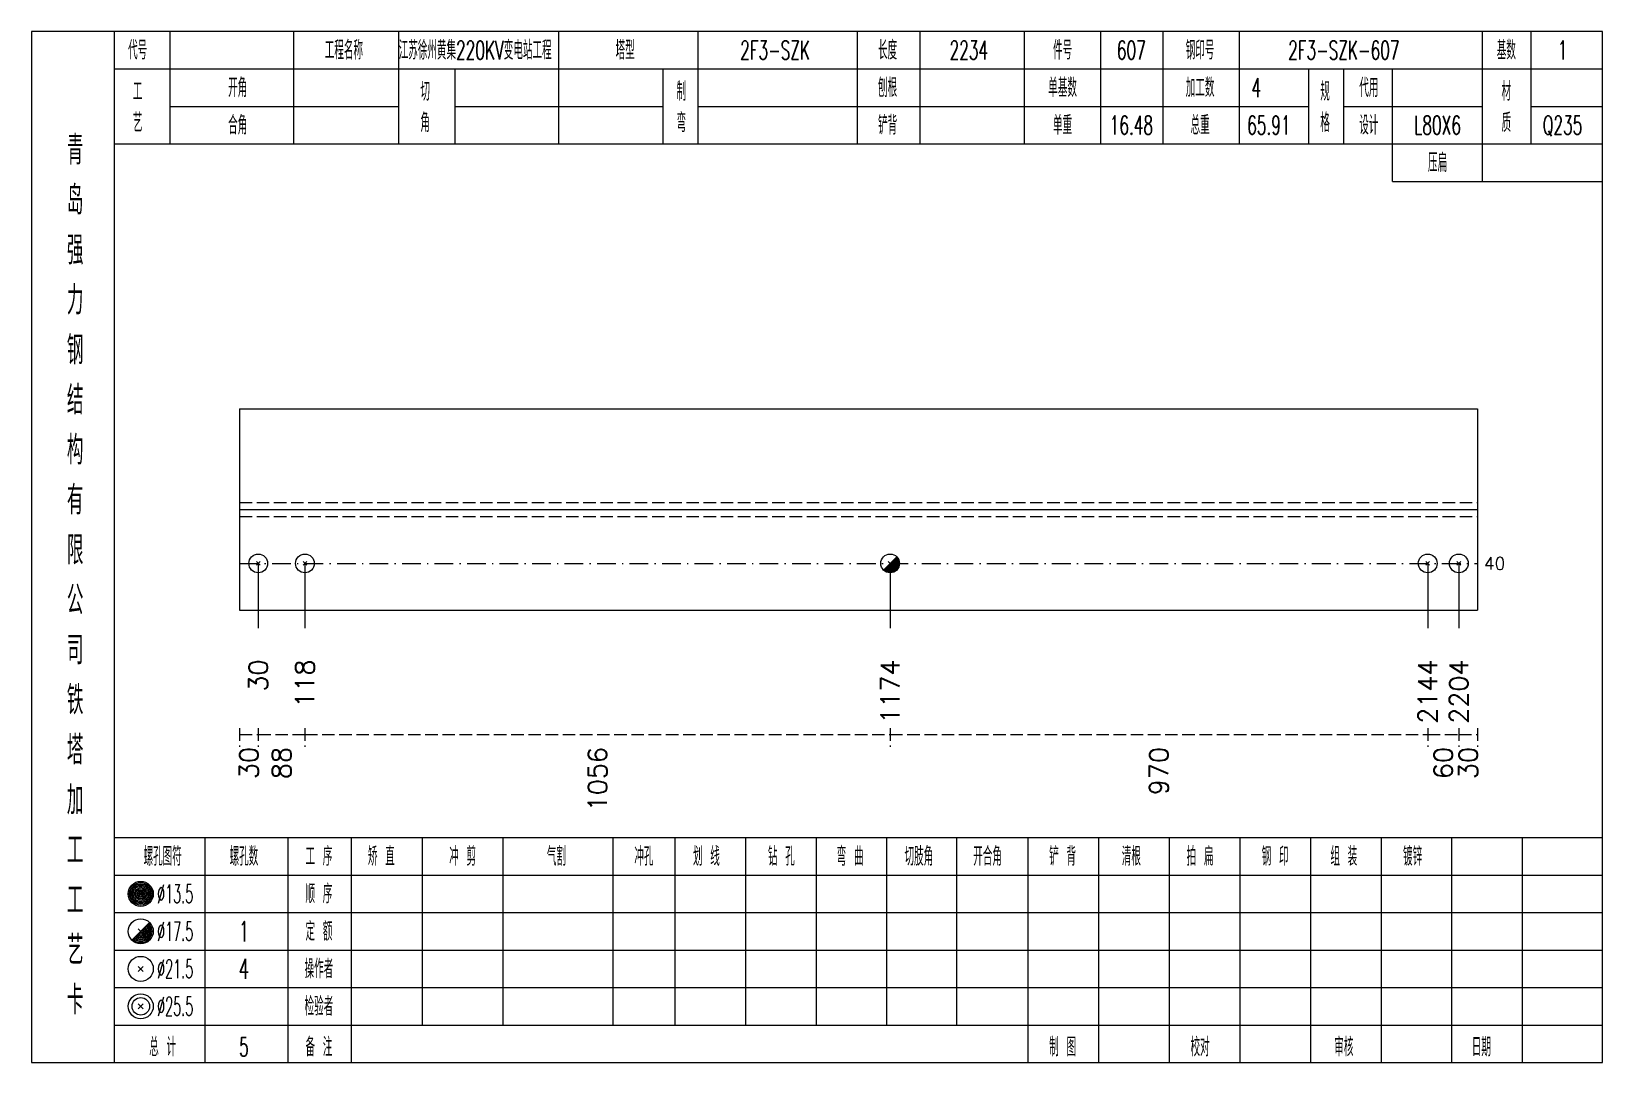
# Model space of a CAD drawing. Extents: x 0 to 4623, y -1159 to 4890.
# Drawn here: x 2179.8 to 2431.2, y 2025 to 2190 of the extents above; entities that cross this region are included whole.
import ezdxf
from ezdxf.enums import TextEntityAlignment as Align

# ---------------------------------------------------------------- set-up
doc = ezdxf.new("R2010")
doc.units = 0
doc.header["$MEASUREMENT"] = 0
doc.linetypes.add('一点画线', pattern=[5.2, 3, -1, 0.2, -1])
doc.linetypes.add('虚线', pattern=[2.75, 2, -0.75])
doc.layers.get('0').update_dxf_attribs({"linetype": 'CONTINUOUS', "lineweight": 25})
for name, color, linetype, lineweight in [('1', 7, 'CONTINUOUS', 25), ('4', 7, 'CONTINUOUS', 25), ('5', 7, 'CONTINUOUS', 25)]:
    doc.layers.add(name, color=color, linetype=linetype, lineweight=lineweight)
doc.styles.get("Standard").update_dxf_attribs({"font": 'simplex.shx', "width": 0.7, "height": 3, "bigfont": 'gbhzfs.shx'})

msp = doc.modelspace()

# ---------------------------------------------------------------- texts
at = {"color": 7, "linetype": 'Continuous', "lineweight": 13}
msp.add_text('40', height=2, dxfattribs=at).set_placement((2412.2, 2104.875), align=Align.MIDDLE_LEFT)
at = {"color": 8, "linetype": 'Continuous', "lineweight": 9}
for s, p in [('30', (2214.6, 2075.5)), ('88', (2219.832, 2075.5)), ('1056', (2270.384, 2075.5)), ('970', (2360.212, 2075.5)), ('60', (2405.71, 2075.5)), ('30', (2409.7, 2075.5))]:
    msp.add_text(s, height=3, rotation=90, dxfattribs=at).set_placement(p, align=Align.MIDDLE_RIGHT)
at = {"layer": '1', "color": 7, "linetype": 'Continuous', "lineweight": 13}
for s, p in [('1174', (2317.204, 2089.5)), ('2144', (2403.219, 2089.5)), ('2204', (2408.2, 2089.5)), ('30', (2216.1, 2089.5)), ('118', (2223.564, 2089.5))]:
    msp.add_text(s, height=3, rotation=90, dxfattribs=at).set_placement(p, align=Align.MIDDLE_RIGHT)
at = {"layer": '4', "color": 1, "linetype": 'Continuous', "lineweight": 13}
for s, height, width, p in [('代号', 3, 0.6, (2196.8, 2187)), ('工程名称', 3, 0.6, (2229.8, 2187)), ('江苏徐州黄集220KV变电站工程', 3, 0.6, (2250.8, 2187)), ('塔型', 3, 0.6, (2274.8, 2187)), ('2F3-SZK', 3, 0.6, (2298.8, 2187)), ('长度', 3, 0.6, (2316.8, 2187)), ('2234', 3, 0.6, (2329.8, 2187)), ('件号', 3, 0.6, (2344.8, 2187)), ('607', 3, 0.6, (2355.8, 2187)), ('钢印号', 3, 0.6, (2366.8, 2187)), ('2F3-SZK-607', 3, 0.6, (2389.8, 2187)), ('基数', 3, 0.6, (2415.8, 2187)), ('1', 3, 0.6, (2424.8, 2187)), ('开角', 3, 0.6, (2212.8, 2181)), ('制', 3, 0.6, (2283.8, 2180.4)), ('刨根', 3, 0.6, (2316.8, 2181)), ('单基数', 3, 0.6, (2344.8, 2181)), ('加工数', 3, 0.6, (2366.8, 2181)), ('4', 3, 0.6, (2375.8, 2181)), ('规', 3, 0.6, (2386.8, 2180.4)), ('代用', 3, 0.6, (2393.8, 2181)), ('材', 3, 0.6, (2415.8, 2180.4)), ('工', 3, 0.6, (2196.8, 2180.4)), ('切', 3, 0.6, (2242.8, 2180.4)), ('艺', 3, 0.6, (2196.8, 2175.4)), ('角', 3, 0.6, (2242.8, 2175.4)), ('弯', 3, 0.6, (2283.8, 2175.4)), ('格', 3, 0.6, (2386.8, 2175.4)), ('质', 3, 0.6, (2415.8, 2175.4)), ('合角', 3, 0.6, (2212.8, 2175)), ('铲背', 3, 0.6, (2316.8, 2175)), ('单重', 3, 0.6, (2344.8, 2175)), ('16.48', 3, 0.6, (2355.8, 2175)), ('总重', 3, 0.6, (2366.8, 2175)), ('65.91', 3, 0.6, (2377.8, 2175)), ('设计', 3, 0.6, (2393.8, 2175)), ('L80X6', 3, 0.6, (2404.8, 2175)), ('Q235', 3, 0.6, (2424.8, 2175)), ('青', 4.6, 0.8, (2186.8, 2171)), ('压扁', 3, 0.6, (2404.8, 2169)), ('岛', 4.6, 0.8, (2186.8, 2163)), ('强', 4.6, 0.8, (2186.8, 2155)), ('力', 4.6, 0.8, (2186.8, 2147)), ('钢', 4.6, 0.8, (2186.8, 2139)), ('结', 4.6, 0.8, (2186.8, 2131)), ('构', 4.6, 0.8, (2186.8, 2123)), ('有', 4.6, 0.8, (2186.8, 2115)), ('限', 4.6, 0.8, (2186.8, 2107)), ('公', 4.6, 0.8, (2186.8, 2099)), ('司', 4.6, 0.8, (2186.8, 2091)), ('铁', 4.6, 0.8, (2186.8, 2083)), ('塔', 4.6, 0.8, (2186.8, 2075)), ('加', 4.6, 0.8, (2186.8, 2067)), ('工', 4.6, 0.8, (2186.8, 2059)), ('螺孔图符', 3, 0.6, (2200.8, 2058)), ('螺孔数', 3, 0.6, (2213.8, 2058)), ('工 序', 3, 0.6, (2225.8, 2058)), ('矫 直', 3, 0.6, (2235.8, 2058)), ('冲 剪', 3, 0.6, (2248.8, 2058)), ('气割', 3, 0.6, (2263.8, 2058)), ('冲孔', 3, 0.6, (2277.8, 2058)), ('划 线', 3, 0.6, (2287.8, 2058)), ('钻 孔', 3, 0.6, (2299.8, 2058)), ('弯 曲', 3, 0.6, (2310.8, 2058)), ('切肢角', 3, 0.6, (2321.8, 2058)), ('开合角', 3, 0.6, (2332.8, 2058)), ('铲 背', 3, 0.6, (2344.8, 2058)), ('清根', 3, 0.6, (2355.8, 2058)), ('拍 扁', 3, 0.6, (2366.8, 2058)), ('钢 印', 3, 0.6, (2378.8, 2058)), ('组 装', 3, 0.6, (2389.8, 2058)), ('镀锌', 3, 0.6, (2400.8, 2058)), ('工', 4.6, 0.8, (2186.8, 2051)), ('%%C13.5', 3, 0.5, (2202.8, 2052)), ('顺 序', 3, 0.6, (2225.8, 2052)), ('%%C17.5', 3, 0.5, (2202.8, 2046)), ('1', 3.2, 0.6, (2213.8, 2046)), ('定 额', 3, 0.6, (2225.8, 2046)), ('艺', 4.6, 0.8, (2186.8, 2043)), ('%%C21.5', 3, 0.5, (2202.8, 2040)), ('4', 3.2, 0.6, (2213.8, 2040)), ('操作者', 3, 0.6, (2225.8, 2040)), ('卡', 4.6, 0.8, (2186.8, 2035)), ('%%C25.5', 3, 0.5, (2202.8, 2034)), ('检验者', 3, 0.6, (2225.8, 2034)), ('总 计', 3, 0.6, (2200.8, 2027.5)), ('5', 3, 0.6, (2213.8, 2027.5)), ('备 注', 3, 0.6, (2225.8, 2027.5)), ('制 图', 3, 0.6, (2344.8, 2027.5)), ('校对', 3, 0.6, (2366.8, 2027.5)), ('审核', 3, 0.6, (2389.8, 2027.5)), ('日期', 3, 0.6, (2411.8, 2027.5))]:
    msp.add_text(s, height=height, dxfattribs=dict(at, width=width)).set_placement(p, align=Align.MIDDLE_CENTER)

# ---------------------------------------------------------------- blocks, each defined once
blk = doc.blocks.new('孔21.5')
at = {"layer": '5', "color": 7, "linetype": 'Continuous', "lineweight": 13}
for p, q in [((-0.2, -0.2), (0.2, 0.2)), ((-0.2, 0.2), (0.2, -0.2))]:
    blk.add_line(p, q, dxfattribs=at)
blk.add_circle((0, 0), 1, dxfattribs=at)
blk = doc.blocks.new('孔17.5')
at = {"layer": '5', "color": 7, "linetype": 'Continuous', "lineweight": 13}
for p, q in [((-0.707, -0.707), (0.707, 0.707)), ((-0.2, 0.2), (0.2, -0.2))]:
    blk.add_line(p, q, dxfattribs=at)
blk.add_circle((0, 0), 1, dxfattribs=at)
for radius in [0.9, 0.8, 0.7, 0.6, 0.5, 0.4, 0.3, 0.2, 0.1]:
    blk.add_arc((0, 0), radius, 225, 45, dxfattribs=at)

# ---------------------------------------------------------------- linework, layer by layer
at = {"color": 7, "linetype": 'Continuous', "lineweight": 18}
for p, q in [((2213.1, 2129.625), (2213.1, 2097.375)), ((2213.1, 2129.625), (2411.2, 2129.625)), ((2411.2, 2129.625), (2411.2, 2097.375)), ((2213.1, 2113.5), (2411.2, 2113.5))]:
    msp.add_line(p, q, dxfattribs=at)
at = {"color": 1, "linetype": '虚线', "lineweight": 18}
for p, q in [((2213.1, 2114.625), (2411.2, 2114.625)), ((2213.1, 2112.375), (2411.2, 2112.375))]:
    msp.add_line(p, q, dxfattribs=at)
at = {"color": 3, "linetype": '一点画线', "lineweight": 13}
msp.add_line((2213.1, 2104.875), (2411.2, 2104.875), dxfattribs=at)
at = {"color": 7, "linetype": 'Continuous', "lineweight": 13}
for p, q in [((2216.1, 2104.875), (2216.1, 2094.5)), ((2223.564, 2104.875), (2223.564, 2094.5)), ((2317.204, 2104.875), (2317.204, 2094.5)), ((2403.219, 2104.875), (2403.219, 2094.5)), ((2408.2, 2104.875), (2408.2, 2094.5))]:
    msp.add_line(p, q, dxfattribs=at)
at = {"color": 8, "linetype": '虚线', "lineweight": 9}
for p, q in [((2213.1, 2078.5), (2213.1, 2075.5)), ((2213.1, 2077.5), (2216.1, 2077.5)), ((2216.1, 2078.5), (2216.1, 2075.5)), ((2216.1, 2078.5), (2216.1, 2075.5)), ((2216.1, 2077.5), (2223.564, 2077.5)), ((2223.564, 2078.5), (2223.564, 2075.5)), ((2223.564, 2078.5), (2223.564, 2075.5)), ((2223.564, 2077.5), (2317.204, 2077.5)), ((2317.204, 2078.5), (2317.204, 2075.5)), ((2317.204, 2078.5), (2317.204, 2075.5)), ((2317.204, 2077.5), (2403.219, 2077.5)), ((2403.219, 2078.5), (2403.219, 2075.5)), ((2403.219, 2078.5), (2403.219, 2075.5)), ((2403.219, 2077.5), (2408.2, 2077.5)), ((2408.2, 2078.5), (2408.2, 2075.5)), ((2408.2, 2078.5), (2408.2, 2075.5)), ((2408.2, 2077.5), (2411.2, 2077.5)), ((2411.2, 2078.5), (2411.2, 2075.5))]:
    msp.add_line(p, q, dxfattribs=at)
at = {"layer": '1', "color": 7, "linetype": 'Continuous', "lineweight": 18}
msp.add_line((2213.1, 2097.375), (2411.2, 2097.375), dxfattribs=at)
at = {"layer": '4', "color": 1, "linetype": 'Continuous', "lineweight": 18}
for p, q in [((2193.1, 2025), (2193.1, 2190)), ((2202, 2172), (2202, 2190)), ((2221.8, 2172), (2221.8, 2190)), ((2238.6, 2172), (2238.6, 2190)), ((2264.2, 2172), (2264.2, 2190)), ((2286.5, 2172), (2286.5, 2190)), ((2312, 2172), (2312, 2190)), ((2322, 2172), (2322, 2190)), ((2338.7, 2172), (2338.7, 2190)), ((2350.9, 2172), (2350.9, 2190)), ((2360.9, 2172), (2360.9, 2190)), ((2373.1, 2172), (2373.1, 2190)), ((2412, 2166), (2412, 2190)), ((2419.8, 2172), (2419.8, 2190)), ((2193.1, 2184), (2431.2, 2184)), ((2247.6, 2172), (2247.6, 2184)), ((2280.9, 2172), (2280.9, 2184)), ((2384.2, 2172), (2384.2, 2184)), ((2389.8, 2172), (2389.8, 2184)), ((2397.6, 2166), (2397.6, 2184)), ((2202, 2178), (2238.6, 2178)), ((2247.6, 2178), (2280.9, 2178)), ((2286.5, 2178), (2384.2, 2178)), ((2389.8, 2178), (2412, 2178)), ((2419.8, 2178), (2431.2, 2178)), ((2193.1, 2172), (2431.2, 2172)), ((2397.6, 2166), (2431.2, 2166)), ((2193.1, 2061), (2431.2, 2061)), ((2207.6, 2025), (2207.6, 2061)), ((2220.9, 2025), (2220.9, 2061)), ((2231, 2025), (2231, 2061)), ((2242.4, 2031), (2242.4, 2061)), ((2255.3, 2031), (2255.3, 2061)), ((2272.9, 2031), (2272.9, 2061)), ((2282.8, 2031), (2282.8, 2061)), ((2294.1, 2031), (2294.1, 2061)), ((2305.4, 2031), (2305.4, 2061)), ((2316.7, 2031), (2316.7, 2061)), ((2327.9, 2031), (2327.9, 2061)), ((2339.3, 2031), (2339.3, 2061)), ((2350.6, 2031), (2350.6, 2061)), ((2361.9, 2031), (2361.9, 2061)), ((2373.2, 2031), (2373.2, 2061)), ((2384.5, 2031), (2384.5, 2061)), ((2395.8, 2031), (2395.8, 2061)), ((2407.1, 2031), (2407.1, 2061)), ((2418.4, 2031), (2418.4, 2061)), ((2193.1, 2055), (2431.2, 2055)), ((2193.1, 2049), (2431.2, 2049)), ((2193.1, 2043), (2431.2, 2043)), ((2193.1, 2037), (2431.2, 2037)), ((2193.1, 2031), (2431.2, 2031)), ((2339.3, 2025), (2339.3, 2031)), ((2350.6, 2025), (2350.6, 2031)), ((2361.9, 2025), (2361.9, 2031)), ((2373.2, 2025), (2373.2, 2031)), ((2384.5, 2025), (2384.5, 2031)), ((2395.8, 2025), (2395.8, 2031)), ((2407.1, 2025), (2407.1, 2031)), ((2418.4, 2025), (2418.4, 2031))]:
    msp.add_line(p, q, dxfattribs=at)
at = {"layer": '4', "color": 7, "linetype": 'Continuous', "lineweight": 13}
for p, q in [((2197.1, 2051.8), (2197.5, 2052.2)), ((2197.5, 2051.8), (2197.1, 2052.2)), ((2195.886, 2044.586), (2198.714, 2047.414)), ((2196.9, 2046.4), (2197.7, 2045.6)), ((2196.9, 2039.6), (2197.7, 2040.4)), ((2196.9, 2040.4), (2197.7, 2039.6)), ((2196.9, 2033.6), (2197.7, 2034.4)), ((2196.9, 2034.4), (2197.7, 2033.6))]:
    msp.add_line(p, q, dxfattribs=at)
at = {"layer": '4', "color": 1, "linetype": 'Continuous', "lineweight": 18}
msp.add_lwpolyline([(2179.8, 2190), (2179.8, 2025), (2431.2, 2025), (2431.2, 2190)], close=True, dxfattribs=at)
at = {"layer": '4', "color": 7, "linetype": 'Continuous', "lineweight": 13}
for centre, radius in [((2197.3, 2052), 2), ((2197.3, 2052), 1.8), ((2197.3, 2052), 1.6), ((2197.3, 2052), 1.4), ((2197.3, 2052), 1.2), ((2197.3, 2052), 1), ((2197.3, 2052), 0.8), ((2197.3, 2052), 0.6), ((2197.3, 2052), 0.4), ((2197.3, 2052), 0.2), ((2197.3, 2046), 2), ((2197.3, 2040), 2), ((2197.3, 2034), 2), ((2197.3, 2034), 1.4)]:
    msp.add_circle(centre, radius, dxfattribs=at)
for radius in [1.8, 1.6, 1.4, 1.2, 1, 0.8, 0.6, 0.4, 0.2]:
    msp.add_arc((2197.3, 2046), radius, 225, 45, dxfattribs=at)

# ---------------------------------------------------------------- block references
at = {"layer": '1', "color": 7, "linetype": 'Continuous', "lineweight": 13, "xscale": 1.5, "yscale": 1.5, "zscale": 1.5}
for name, p in [('孔21.5', (2216.1, 2104.875)), ('孔21.5', (2223.564, 2104.875)), ('孔17.5', (2317.204, 2104.875)), ('孔21.5', (2403.219, 2104.875)), ('孔21.5', (2408.2, 2104.875))]:
    msp.add_blockref(name, p, dxfattribs=at)

msp.set_redraw_order([(e.dxf.handle, doc.entitydb.next_handle()) for e in msp.query("TEXT MTEXT ATTDEF DIMENSION ARC_DIMENSION")])  # texts and dimensions are drawn at this point

doc.saveas('drawing.dxf')
